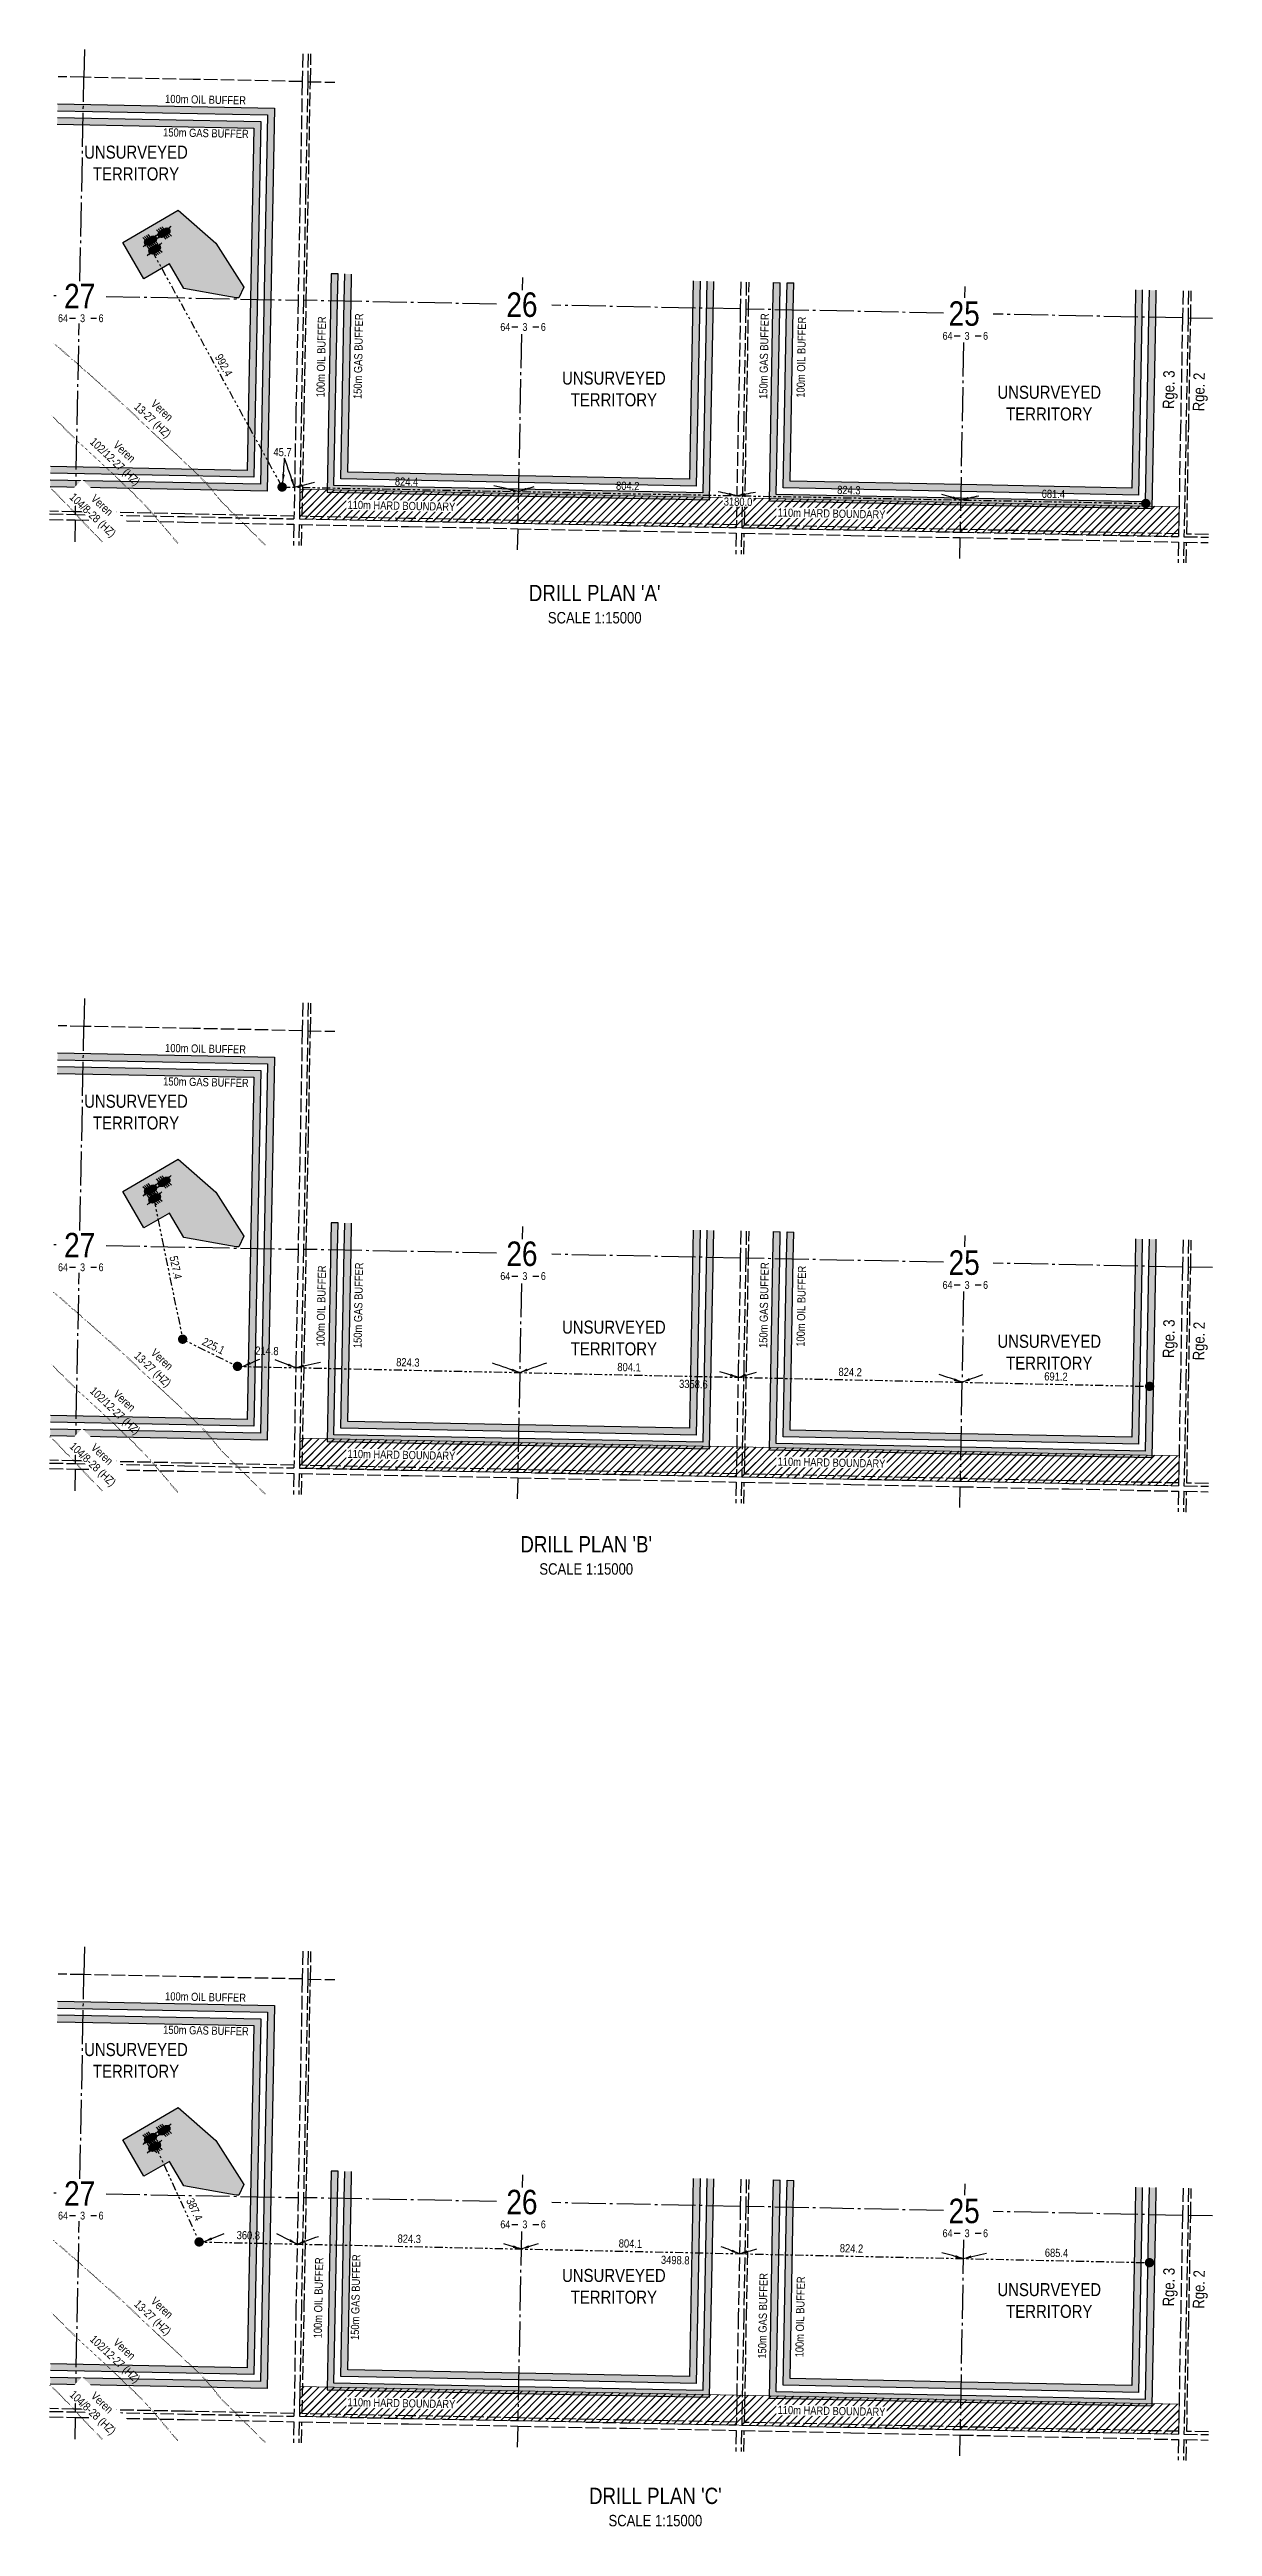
# Model space of a CAD drawing. Extents: x 398953 to 418778, y 6021401 to 6052343.
# Drawn here: x 408631 to 412910, y 6033592 to 6042703 of the extents above; entities that cross this region are included whole.
import ezdxf
from ezdxf.enums import TextEntityAlignment as Align

# ---------------------------------------------------------------- set-up
doc = ezdxf.new("R2010")
doc.units = 0
doc.header["$LTSCALE"] = 5
for name, pattern in [('foc-DOT', [1, 0.2, -0.8]), ('foc-DRILLPATH', [14.75, 6, -1.75, 1.75, -1.75, 1.75, -1.75]), ('foc-QUARTERLINE', [33, 25, -3, 2, -3]), ('foc-UNSURVEYED', [12.5, 10, -2.5])]:
    doc.linetypes.add(name, pattern=pattern)
for name, color, linetype in [('10', 1, 'Continuous'), ('9', 3, 'Continuous'), ('_.undo', 7, 'Continuous'), ('ABADATA-DRILL', 8, 'foc-DOT'), ('ABADATA-DRILL-T', 8, 'Continuous'), ('AS-DRILL', 8, 'foc-DOT'), ('AS-TARGET-GAS', 182, 'Continuous'), ('AS-TARGET-GAS-H', 181, 'Continuous'), ('AS-TARGET-OIL', 146, 'Continuous'), ('AS-TARGET-OIL-H', 131, 'Continuous'), ('D-TXT', 6, 'Continuous'), ('DETAIL-T', 7, 'Continuous'), ('L-BD', 7, 'Continuous'), ('L-MON', 1, 'Continuous'), ('L-SECLBL', 7, 'Continuous'), ('L-SECQ', 8, 'foc-QUARTERLINE'), ('L-USEC', 7, 'foc-UNSURVEYED'), ('P-BUFFER-PURPLE-T', 187, 'Continuous'), ('P-PDRILLPATH', 12, 'foc-DRILLPATH'), ('P-PROPOSED', 10, 'Continuous'), ('P-PROPOSED-H', 21, 'Continuous')]:
    doc.layers.add(name, color=color, linetype=linetype)
doc.layers.add('T-TIE-T', color=201, linetype='Continuous', lineweight=18)
doc.styles.add('80CG', font='ARIALN.TTF', dxfattribs={"height": 10})
doc.styles.add('80L', font='ARIALN.TTF', dxfattribs={"height": 10})
doc.styles.add('SIMPLEX', font='ARIALN.TTF')
doc.dimstyles.new('Compass 5 000', dxfattribs={"dimscale": 5, "dimtxt": 9, "dimasz": 2, "dimexe": 0.2, "dimexo": 0.0625, "dimgap": 0.5, "dimtad": 0, "dimtih": 1, "dimtoh": 1, "dimzin": 0, "dimdsep": 46, "dimtxsty": '80CG', "dimcen": 0.1, "dimse1": 1, "dimse2": 1, "dimclrd": 256, "dimclrt": 256, "dimaunit": 1, "dimadec": 4, "dimazin": 0, "dimtfac": 0.06, "dimtofl": 0, "dimtmove": 0, "dimatfit": 1, "dimfxl": 0.2, "dimtolj": 1, "dimtzin": 0, "dimlwd": -1, "dimarcsym": 0})

msp = doc.modelspace()

# ---------------------------------------------------------------- texts
at = {"layer": '_.undo', "style": '80L'}
msp.add_text('225.1', height=29.9869, rotation=333.6623932, dxfattribs=at).set_placement((409234.049, 6037934.575), align=Align.MIDDLE_CENTER)
at = {"layer": 'ABADATA-DRILL-T', "char_height": 30, "attachment_point": 1, "rotation": 316.7899049, "style": '80L'}
for s, width, insert in [('\\pxqc;Veren\\P13-27 (HZ)', 164.3382, (408994.969, 6041443.019)), ('\\pxqc;Veren\\P102/12-27 (HZ)', 231.23452, (408832.27, 6041313.879)), ('\\pxqc;Veren\\P13-27 (HZ)', 164.3382, (408994.969, 6037952.204)), ('\\pxqc;Veren\\P102/12-27 (HZ)', 231.23452, (408832.27, 6037823.063)), ('\\pxqc;Veren\\P13-27 (HZ)', 164.3382, (408994.969, 6034464.131)), ('\\pxqc;Veren\\P102/12-27 (HZ)', 231.23452, (408832.27, 6034334.99))]:
    msp.add_mtext_dynamic_manual_height_columns(s, width=width, gutter_width=150, heights=[0], dxfattribs=dict(at, insert=insert))
at = {"layer": 'DETAIL-T', "color": 3, "char_height": 47.95816, "attachment_point": 5, "style": '80L'}
for insert in [(408948.864, 6042284.901), (410707.214, 6041453.984), (412309.151, 6041401.813), (408948.864, 6038794.085), (410707.214, 6037963.169), (412309.151, 6037910.998), (408948.864, 6035306.012), (410707.214, 6034475.095), (412309.151, 6034422.924)]:
    msp.add_mtext_dynamic_manual_height_columns('\\pxqc;UNSURVEYED TERRITORY', width=303.92106, gutter_width=142.376, heights=[0], dxfattribs=dict(at, insert=insert))
at = {"layer": 'DETAIL-T', "color": 3, "char_height": 59.97385, "width": 1159.00318, "attachment_point": 5, "style": '80CG'}
for s, insert in [("\\pxqc;DRILL PLAN 'A'\\P{\\H0.7x;SCALE 1:15000}", (410636.697, 6040662.457)), ("\\pxqc;DRILL PLAN 'B'\\P{\\H0.7x;SCALE 1:15000}", (410605.553, 6037163.64)), ("\\pxqc;DRILL PLAN 'C'\\P{\\H0.7x;SCALE 1:15000}", (410859.911, 6033663.419))]:
    msp.add_mtext(s, dxfattribs=dict(at, insert=insert))
at = {"layer": 'L-BD', "style": '80L'}
for s, rotation, p in [('992.4', 298.8419014, (409272.032, 6041541.659)), ('527.4', 281.6321958, (409095.351, 6038222.885)), ('3358.6', 358.7459607, (410999.762, 6037793.921)), ('387.4', 294.4969955, (409164.049, 6034758.262)), ('3498.8', 358.7523159, (410933.089, 6034571.986))]:
    msp.add_text(s, height=29.9869, rotation=rotation, dxfattribs=at).set_placement(p, align=Align.MIDDLE_CENTER)
at = {"layer": 'P-BUFFER-PURPLE-T', "style": '80L'}
for s, rotation, p in [('45.7', 358.909931, (409488.154, 6041222.012)), ('824.4', 358.909931, (409944.504, 6041113.235)), ('804.2', 358.909931, (410758.277, 6041097.751)), ('824.3', 358.909931, (411572.006, 6041082.267)), ('681.4', 358.909931, (412324.394, 6041067.951)), ('214.8', 358.7459607, (409430.61, 6037916.275)), ('824.3', 358.7459607, (409949.385, 6037873.903)), ('804.1', 358.7459607, (410763.07, 6037856.091)), ('824.2', 358.7459607, (411576.712, 6037838.28)), ('691.2', 358.7459607, (412333.863, 6037821.705)), ('360.8', 358.7523159, (409362.269, 6034663.186)), ('824.3', 358.7523159, (409954.429, 6034650.289)), ('804.1', 358.7523159, (410768.068, 6034632.568)), ('824.2', 358.7523159, (411581.667, 6034614.849)), ('685.4', 358.7523159, (412335.945, 6034598.421))]:
    msp.add_text(s, height=29.9869, rotation=rotation, dxfattribs=at).set_placement(p, align=Align.MIDDLE_CENTER)

# ---------------------------------------------------------------- blocks, each defined once
blk = doc.blocks.new('L-SECLBL')
at = {"layer": '9', "color": 7}
for p, q in [((-5.1, -27.8), (-12.3, -27.8)), ((20.7, -27.8), (13.5, -27.8))]:
    blk.add_line(p, q, dxfattribs=at)
at = {"layer": '10', "color": 2, "style": 'SIMPLEX'}
blk.add_attdef('SEC', text='', height=30, dxfattribs=at).set_placement((0, 0), align=Align.MIDDLE)
at = {"layer": '10', "color": 5, "style": '80L'}
blk.add_attdef('TWP', text='', height=9.5, dxfattribs=at).set_placement((-14.4, -27.4), align=Align.MIDDLE_RIGHT)
blk.add_attdef('RGE', text='', height=9.5, dxfattribs=at).set_placement((3.6, -27.4), align=Align.MIDDLE_CENTER)
blk.add_attdef('MER', text='', height=9.5, dxfattribs=at).set_placement((23.2, -27.4), align=Align.MIDDLE_LEFT)
blk = doc.blocks.new('plbh')
at = {"layer": 'L-MON'}
h = blk.add_hatch(color=255, dxfattribs=at)
h.dxf.hatch_style = 1
edge = h.paths.add_edge_path()
edge.add_arc((0, 0), 1.16, 0, 360)
h = blk.add_hatch(color=256, dxfattribs=at)
h.dxf.hatch_style = 1
h.paths.add_polyline_path([(-0.96, 0, 1), (0.96, 0, 1)])
h.paths.add_polyline_path([(0.91, 0, -1), (-0.91, 0, -1)], flags=16)
h.paths.add_polyline_path([(0.45, 0, -1), (-0.45, 0, -1)], flags=0)
h = blk.add_hatch(color=256, dxfattribs=at)
h.dxf.hatch_style = 1
h.paths.add_polyline_path([(-0.45, 0, 1), (0.45, 0, 1)])
h.paths.add_polyline_path([(0.4, 0, -1), (-0.4, 0, -1)], flags=16)
at = {"layer": 'L-MON', "color": 240}
for radius in [0.96, 0.91, 0.45, 0.4]:
    blk.add_circle((0, 0), radius, dxfattribs=at)
blk = doc.blocks.new('WC')
at = {"layer": 'L-MON'}
h = blk.add_hatch(color=255, dxfattribs=at)
h.dxf.hatch_style = 1
edge = h.paths.add_edge_path()
edge.add_arc((0, 0), 0.9, 0, 360)
at = {"layer": 'L-MON', "color": 240, "flags": 128}
for points in [[(-0.62, 0.5), (-1.23, 1.12)], [(0.52, 0.61), (1.13, 1.21)], [(-1.18, -1.18), (-0.56, -0.57)], [(1.16, -1.18), (0.56, -0.57)]]:
    blk.add_lwpolyline(points, dxfattribs=at)
at = {"layer": 'L-MON', "color": 240}
for radius in [0.8, 0.373]:
    blk.add_circle((0, 0), radius, dxfattribs=at)

# ---------------------------------------------------------------- hatches: boundary and pattern name
at = {"layer": 'AS-TARGET-GAS-H'}
h = msp.add_hatch(color=256, dxfattribs=at)
h.dxf.hatch_style = 1
h.paths.add_polyline_path([(408659.553, 6042452.618), (408659.063, 6042427.634), (409382.399, 6042413.27), (409358.27, 6041154.879), (408634.558, 6041169.217), (408634.063, 6041144.233), (409382.775, 6041129.4), (409407.863, 6042437.758)])
h = msp.add_hatch(color=256, dxfattribs=at)
h.dxf.hatch_style = 1
h.paths.add_polyline_path([(409717.158, 6041877.129), (409742.142, 6041876.628), (409740.228, 6041776.847), (409728.162, 6041147.551), (410357.137, 6041135.089), (410985.771, 6041122.649), (410999.49, 6041851.386), (411024.474, 6041850.884), (411010.285, 6041097.17), (410356.643, 6041110.104), (409702.699, 6041123.061), (409715.244, 6041777.326)], flags=17)
h = msp.add_hatch(color=256, dxfattribs=at)
h.dxf.hatch_style = 1
h.paths.add_polyline_path([(411344.395, 6041844.462), (411369.379, 6041843.96), (411367.509, 6041744.645), (411355.661, 6041115.198), (411984.757, 6041102.324), (412613.145, 6041089.46), (412624.764, 6041718.527), (412626.615, 6041818.721), (412651.599, 6041818.219), (412649.748, 6041718.066), (412637.667, 6041063.964), (411984.246, 6041077.34), (411330.207, 6041090.725), (411342.525, 6041745.116)], flags=17)
h = msp.add_hatch(color=256, dxfattribs=at)
h.dxf.hatch_style = 1
h.paths.add_polyline_path([(408659.553, 6038961.803), (408659.063, 6038936.818), (409382.399, 6038922.455), (409358.27, 6037664.064), (408634.558, 6037678.401), (408634.063, 6037653.417), (409382.775, 6037638.584), (409407.863, 6038946.943)])
h = msp.add_hatch(color=256, dxfattribs=at)
h.dxf.hatch_style = 1
h.paths.add_polyline_path([(409717.158, 6038386.314), (409742.142, 6038385.812), (409740.228, 6038286.032), (409728.162, 6037656.735), (410357.137, 6037644.273), (410985.771, 6037631.834), (410999.49, 6038360.571), (411024.474, 6038360.069), (411010.285, 6037606.355), (410356.643, 6037619.289), (409702.699, 6037632.246), (409715.244, 6038286.511)], flags=17)
h = msp.add_hatch(color=256, dxfattribs=at)
h.dxf.hatch_style = 1
h.paths.add_polyline_path([(411344.395, 6038353.647), (411369.379, 6038353.145), (411367.509, 6038253.83), (411355.661, 6037624.383), (411984.757, 6037611.509), (412613.145, 6037598.645), (412624.764, 6038227.712), (412626.615, 6038327.905), (412651.599, 6038327.404), (412649.748, 6038227.25), (412637.667, 6037573.148), (411984.246, 6037586.525), (411330.207, 6037599.909), (411342.525, 6038254.3)], flags=17)
h = msp.add_hatch(color=256, dxfattribs=at)
h.dxf.hatch_style = 1
h.paths.add_polyline_path([(408659.553, 6035473.729), (408659.063, 6035448.745), (409382.399, 6035434.381), (409358.27, 6034175.991), (408634.558, 6034190.328), (408634.063, 6034165.344), (409382.775, 6034150.511), (409407.863, 6035458.87)])
h = msp.add_hatch(color=256, dxfattribs=at)
h.dxf.hatch_style = 1
h.paths.add_polyline_path([(409717.158, 6034898.241), (409742.142, 6034897.739), (409740.228, 6034797.959), (409728.162, 6034168.662), (410357.137, 6034156.2), (410985.771, 6034143.761), (410999.49, 6034872.497), (411024.474, 6034871.996), (411010.285, 6034118.282), (410356.643, 6034131.216), (409702.699, 6034144.172), (409715.244, 6034798.438)], flags=17)
h = msp.add_hatch(color=256, dxfattribs=at)
h.dxf.hatch_style = 1
h.paths.add_polyline_path([(411344.395, 6034865.573), (411369.379, 6034865.072), (411367.509, 6034765.757), (411355.661, 6034136.309), (411984.757, 6034123.435), (412613.145, 6034110.571), (412624.764, 6034739.639), (412626.615, 6034839.832), (412651.599, 6034839.331), (412649.748, 6034739.177), (412637.667, 6034085.075), (411984.246, 6034098.452), (411330.207, 6034111.836), (411342.525, 6034766.227)], flags=17)
at = {"layer": 'AS-TARGET-OIL-H'}
h = msp.add_hatch(color=256, dxfattribs=at)
h.dxf.hatch_style = 1
h.paths.add_polyline_path([(408660.533, 6042502.587), (408660.043, 6042477.602), (409433.326, 6042462.247), (409407.28, 6041103.92), (408633.568, 6041119.248), (408633.073, 6041094.264), (409431.786, 6041078.441), (409458.789, 6042486.735)])
h = msp.add_hatch(color=256, dxfattribs=at)
h.dxf.hatch_style = 1
h.paths.add_polyline_path([(409692.174, 6041877.631), (409667.189, 6041878.11), (409651.772, 6041074.083), (411059.313, 6041046.213), (411074.439, 6041849.756), (411049.458, 6041850.383), (411034.799, 6041071.691), (410356.149, 6041085.12), (409677.235, 6041098.572), (409690.259, 6041777.805)])
h = msp.add_hatch(color=256, dxfattribs=at)
h.dxf.hatch_style = 1
h.paths.add_polyline_path([(411294.427, 6041845.465), (411319.411, 6041844.963), (411317.54, 6041745.586), (411304.752, 6041066.251), (411983.735, 6041052.356), (412662.19, 6041038.467), (412674.733, 6041717.604), (412676.583, 6041817.718), (412701.567, 6041817.216), (412699.718, 6041717.142), (412686.712, 6041012.971), (411983.223, 6041027.372), (411279.298, 6041041.778), (411292.555, 6041746.056)])
h = msp.add_hatch(color=256, dxfattribs=at)
h.dxf.hatch_style = 1
h.paths.add_polyline_path([(408660.533, 6039011.771), (408660.043, 6038986.787), (409433.326, 6038971.431), (409407.28, 6037613.105), (408633.568, 6037628.433), (408633.073, 6037603.449), (409431.786, 6037587.625), (409458.789, 6038995.92)])
h = msp.add_hatch(color=256, dxfattribs=at)
h.dxf.hatch_style = 1
h.paths.add_polyline_path([(409692.174, 6038386.816), (409667.189, 6038387.295), (409651.772, 6037583.268), (411059.313, 6037555.398), (411074.439, 6038358.941), (411049.458, 6038359.568), (411034.799, 6037580.876), (410356.149, 6037594.305), (409677.235, 6037607.756), (409690.259, 6038286.99)])
h = msp.add_hatch(color=256, dxfattribs=at)
h.dxf.hatch_style = 1
h.paths.add_polyline_path([(411294.427, 6038354.65), (411319.411, 6038354.148), (411317.54, 6038254.77), (411304.752, 6037575.436), (411983.735, 6037561.541), (412662.19, 6037547.652), (412674.733, 6038226.789), (412676.583, 6038326.902), (412701.567, 6038326.401), (412699.718, 6038226.327), (412686.712, 6037522.156), (411983.223, 6037536.557), (411279.298, 6037550.962), (411292.555, 6038255.241)])
h = msp.add_hatch(color=256, dxfattribs=at)
h.dxf.hatch_style = 1
h.paths.add_polyline_path([(408660.533, 6035523.698), (408660.043, 6035498.714), (409433.326, 6035483.358), (409407.28, 6034125.032), (408633.568, 6034140.36), (408633.073, 6034115.376), (409431.786, 6034099.552), (409458.789, 6035507.847)])
h = msp.add_hatch(color=256, dxfattribs=at)
h.dxf.hatch_style = 1
h.paths.add_polyline_path([(409692.174, 6034898.742), (409667.189, 6034899.221), (409651.772, 6034095.195), (411059.313, 6034067.325), (411074.439, 6034870.868), (411049.458, 6034871.494), (411034.799, 6034092.803), (410356.149, 6034106.232), (409677.235, 6034119.683), (409690.259, 6034798.917)])
h = msp.add_hatch(color=256, dxfattribs=at)
h.dxf.hatch_style = 1
h.paths.add_polyline_path([(411294.427, 6034866.576), (411319.411, 6034866.075), (411317.54, 6034766.697), (411304.752, 6034087.363), (411983.735, 6034073.468), (412662.19, 6034059.579), (412674.733, 6034738.715), (412676.583, 6034838.829), (412701.567, 6034838.328), (412699.718, 6034738.254), (412686.712, 6034034.082), (411983.223, 6034048.484), (411279.298, 6034062.889), (411292.555, 6034767.168)])
at = {"layer": 'P-PROPOSED-H'}
h = msp.add_hatch(color=256, dxfattribs=at)
h.dxf.hatch_style = 1
h.paths.add_polyline_path([(409071.707, 6041913.848), (408978.19, 6041859.363), (408900.196, 6041993.232), (409103.591, 6042111.733), (409243.215, 6041990.734), (409346.272, 6041829.182), (409326.699, 6041789.378), (409317.598, 6041789.556), (409275.579, 6041797.329), (409124.364, 6041823.467)])
h = msp.add_hatch(color=256, dxfattribs=at)
h.dxf.hatch_style = 1
h.paths.add_polyline_path([(409071.707, 6038423.032), (408978.19, 6038368.548), (408900.196, 6038502.417), (409103.591, 6038620.918), (409243.215, 6038499.919), (409346.272, 6038338.366), (409326.699, 6038298.563), (409317.598, 6038298.741), (409275.579, 6038306.513), (409124.364, 6038332.652)])
h = msp.add_hatch(color=256, dxfattribs=at)
h.dxf.hatch_style = 1
h.paths.add_polyline_path([(409071.707, 6034934.959), (408978.19, 6034880.475), (408900.196, 6035014.344), (409103.591, 6035132.845), (409243.215, 6035011.846), (409346.272, 6034850.293), (409326.699, 6034810.49), (409317.598, 6034810.668), (409275.579, 6034818.44), (409124.364, 6034844.579)])
at = {"layer": 'T-TIE-T', "linetype": 'Continuous'}
h = msp.add_hatch(dxfattribs=at)
h.set_pattern_fill('JIS_LC_20', color=256, scale=0.999128)
h.set_pattern_definition([(45, (-31738.768, -9641.837), (-14.12980948, 14.12980948), []), (45, (-31738.368, -9641.837), (-14.12980948, 14.12980948), [])])
h.paths.add_polyline_path([(412784.802, 6040910.986), (409549.919, 6040976.124), (409552.133, 6041086.054), (411159.544, 6041054.226), (412787.016, 6041020.915)])
h = msp.add_hatch(dxfattribs=at)
h.set_pattern_fill('JIS_LC_20', color=256, scale=0.999128)
h.set_pattern_definition([(45, (-31738.768, -13132.653), (-14.12980948, 14.12980948), []), (45, (-31738.368, -13132.653), (-14.12980948, 14.12980948), [])])
h.paths.add_polyline_path([(412784.802, 6037420.17), (409549.919, 6037485.309), (409552.133, 6037595.238), (411159.544, 6037563.411), (412787.016, 6037530.1)])
h = msp.add_hatch(dxfattribs=at)
h.set_pattern_fill('JIS_LC_20', color=256, scale=0.999128)
h.set_pattern_definition([(45, (-31738.768, -16620.726), (-14.12980948, 14.12980948), []), (45, (-31738.368, -16620.726), (-14.12980948, 14.12980948), [])])
h.paths.add_polyline_path([(412784.802, 6033932.097), (409549.919, 6033997.235), (409552.133, 6034107.165), (411159.544, 6034075.338), (412787.016, 6034042.027)])

# ---------------------------------------------------------------- linework, layer by layer
at = {"layer": 'ABADATA-DRILL', "flags": 128}
for points in [[(409102.751, 6040886.984), (409098.72, 6040891.707), (409086.062, 6040906.523), (409073.589, 6040921.085), (409061.039, 6040935.779), (409048.6, 6040950.52), (409036.219, 6040965.2), (409023.677, 6040979.814), (409011.085, 6040994.418), (408998.359, 6041008.795), (408985.227, 6041022.87), (408971.91, 6041036.738), (408958.502, 6041050.498), (408944.919, 6041064.031), (408931.035, 6041077.49), (408917.228, 6041090.818), (408903.464, 6041104.254), (408889.737, 6041117.58), (408875.901, 6041130.948), (408861.962, 6041144.158), (408847.911, 6041157.25), (408833.89, 6041170.372), (408819.837, 6041183.394), (408805.695, 6041196.428), (408791.484, 6041209.563), (408777.36, 6041222.526), (408763.156, 6041235.441), (408748.942, 6041248.416), (408734.841, 6041261.51), (408720.864, 6041274.82), (408706.941, 6041288.38), (408693.258, 6041301.875), (408679.647, 6041315.509), (408666.295, 6041329.078), (408652.827, 6041342.839), (408639.408, 6041356.569), (408638.148, 6041357.832)], [(408824.466, 6040892.44), (408813.591, 6040903.834), (408800.193, 6040917.623), (408786.725, 6040931.424), (408773.339, 6040945.304), (408759.359, 6040960.025), (408746.207, 6040974.12), (408733.114, 6040988.124), (408719.942, 6041002.219), (408706.726, 6041016.135), (408693.35, 6041030.004), (408680.063, 6041043.832), (408666.858, 6041057.788), (408653.248, 6041071.452), (408639.186, 6041084.494), (408632.948, 6041090.22)], [(409102.751, 6037396.168), (409098.72, 6037400.892), (409086.062, 6037415.708), (409073.589, 6037430.27), (409061.039, 6037444.963), (409048.6, 6037459.705), (409036.219, 6037474.385), (409023.677, 6037488.998), (409011.085, 6037503.603), (408998.359, 6037517.98), (408985.227, 6037532.054), (408971.91, 6037545.923), (408958.502, 6037559.683), (408944.919, 6037573.216), (408931.035, 6037586.675), (408917.228, 6037600.002), (408903.464, 6037613.439), (408889.737, 6037626.765), (408875.901, 6037640.133), (408861.962, 6037653.343), (408847.911, 6037666.435), (408833.89, 6037679.556), (408819.837, 6037692.578), (408805.695, 6037705.612), (408791.484, 6037718.747), (408777.36, 6037731.711), (408763.156, 6037744.626), (408748.942, 6037757.601), (408734.841, 6037770.694), (408720.864, 6037784.005), (408706.941, 6037797.565), (408693.258, 6037811.06), (408679.647, 6037824.694), (408666.295, 6037838.262), (408652.827, 6037852.023), (408639.408, 6037865.753), (408638.148, 6037867.017)], [(408824.466, 6037401.625), (408813.591, 6037413.018), (408800.193, 6037426.808), (408786.725, 6037440.609), (408773.339, 6037454.488), (408759.359, 6037469.209), (408746.207, 6037483.304), (408733.114, 6037497.308), (408719.942, 6037511.404), (408706.726, 6037525.32), (408693.35, 6037539.189), (408680.063, 6037553.017), (408666.858, 6037566.973), (408653.248, 6037580.636), (408639.186, 6037593.679), (408632.948, 6037599.405)], [(409102.751, 6033908.095), (409098.72, 6033912.819), (409086.062, 6033927.634), (409073.589, 6033942.197), (409061.039, 6033956.89), (409048.6, 6033971.632), (409036.219, 6033986.312), (409023.677, 6034000.925), (409011.085, 6034015.53), (408998.359, 6034029.907), (408985.227, 6034043.981), (408971.91, 6034057.849), (408958.502, 6034071.609), (408944.919, 6034085.143), (408931.035, 6034098.601), (408917.228, 6034111.929), (408903.464, 6034125.366), (408889.737, 6034138.691), (408875.901, 6034152.06), (408861.962, 6034165.269), (408847.911, 6034178.362), (408833.89, 6034191.483), (408819.837, 6034204.505), (408805.695, 6034217.539), (408791.484, 6034230.674), (408777.36, 6034243.638), (408763.156, 6034256.553), (408748.942, 6034269.528), (408734.841, 6034282.621), (408720.864, 6034295.932), (408706.941, 6034309.492), (408693.258, 6034322.987), (408679.647, 6034336.62), (408666.295, 6034350.189), (408652.827, 6034363.95), (408639.408, 6034377.68), (408638.148, 6034378.943)], [(408824.466, 6033913.552), (408813.591, 6033924.945), (408800.193, 6033938.735), (408786.725, 6033952.536), (408773.339, 6033966.415), (408759.359, 6033981.136), (408746.207, 6033995.231), (408733.114, 6034009.235), (408719.942, 6034023.33), (408706.726, 6034037.247), (408693.35, 6034051.116), (408680.063, 6034064.943), (408666.858, 6034078.899), (408653.248, 6034092.563), (408639.186, 6034105.606), (408632.948, 6034111.332)]]:
    msp.add_lwpolyline(points, dxfattribs=at)
at = {"layer": 'AS-DRILL', "flags": 128}
for points in [[(409423.797, 6040880.689), (409411.056, 6040893.232), (409397.549, 6040906.514), (409394.369, 6040909.676), (409384.058, 6040920.126), (409375.896, 6040928.454), (409370.529, 6040933.858), (409356.925, 6040947.321), (409343.181, 6040960.808), (409329.545, 6040974.192), (409315.851, 6040987.637), (409302.108, 6041001.143), (409288.343, 6041014.55), (409274.561, 6041028.157), (409261.254, 6041042.005), (409248.866, 6041056.816), (409237.4, 6041072.209), (409225.254, 6041087.134), (409212.499, 6041101.572), (409199.326, 6041115.607), (409185.734, 6041129.211), (409172.103, 6041142.805), (409158.236, 6041156.103), (409144.134, 6041169.196), (409130.227, 6041182.476), (409116.502, 6041195.932), (409102.644, 6041209.18), (409088.502, 6041222.244), (409074.302, 6041235.369), (409060.901, 6041247.949), (409046.84, 6041261.101), (409032.777, 6041274.073), (409018.685, 6041287.126), (409004.577, 6041300.379), (408990.629, 6041313.68), (408976.57, 6041326.882), (408962.456, 6041339.835), (408948.381, 6041353.228), (408934.505, 6041366.617), (408920.498, 6041379.908), (408906.45, 6041393.18), (408892.235, 6041406.075), (408877.787, 6041418.845), (408863.509, 6041431.591), (408849.171, 6041444.319), (408834.712, 6041457.019), (408820.363, 6041469.726), (408805.987, 6041482.585), (408791.542, 6041495.454), (408777.134, 6041508.243), (408762.637, 6041520.994), (408748.047, 6041533.666), (408733.516, 6041546.278), (408719.106, 6041558.876), (408704.676, 6041571.536), (408690.118, 6041584.267), (408675.617, 6041596.878), (408661.067, 6041609.54), (408646.648, 6041622.229), (408643.341, 6041625.152)], [(409102.751, 6040886.984), (409098.72, 6040891.707), (409086.062, 6040906.523), (409073.589, 6040921.085), (409061.039, 6040935.779), (409048.6, 6040950.52), (409036.219, 6040965.2), (409023.677, 6040979.814), (409011.085, 6040994.418), (408998.359, 6041008.795), (408985.227, 6041022.87), (408971.91, 6041036.738), (408958.502, 6041050.498), (408944.919, 6041064.031), (408931.035, 6041077.49), (408917.228, 6041090.818), (408903.464, 6041104.254), (408889.737, 6041117.58), (408875.901, 6041130.948), (408861.962, 6041144.158), (408847.911, 6041157.25), (408833.89, 6041170.372), (408819.837, 6041183.394), (408805.695, 6041196.428), (408791.484, 6041209.563), (408777.36, 6041222.526), (408763.156, 6041235.441), (408748.942, 6041248.416), (408734.841, 6041261.51), (408720.864, 6041274.82), (408706.941, 6041288.38), (408693.258, 6041301.875), (408679.647, 6041315.509), (408666.295, 6041329.078), (408652.827, 6041342.839), (408639.408, 6041356.569), (408638.148, 6041357.832)], [(408824.466, 6040892.44), (408813.591, 6040903.834), (408800.193, 6040917.623), (408786.725, 6040931.424), (408773.339, 6040945.304), (408759.359, 6040960.025), (408746.207, 6040974.12), (408733.114, 6040988.124), (408719.942, 6041002.219), (408706.726, 6041016.135), (408693.35, 6041030.004), (408680.063, 6041043.832), (408666.858, 6041057.788), (408653.248, 6041071.452), (408639.186, 6041084.494), (408632.948, 6041090.22)], [(409423.797, 6037389.873), (409411.056, 6037402.417), (409397.549, 6037415.699), (409394.369, 6037418.86), (409384.058, 6037429.31), (409375.896, 6037437.638), (409370.529, 6037443.042), (409356.925, 6037456.506), (409343.181, 6037469.992), (409329.545, 6037483.376), (409315.851, 6037496.822), (409302.108, 6037510.328), (409288.343, 6037523.735), (409274.561, 6037537.342), (409261.254, 6037551.19), (409248.866, 6037566), (409237.4, 6037581.393), (409225.254, 6037596.319), (409212.499, 6037610.756), (409199.326, 6037624.792), (409185.734, 6037638.395), (409172.103, 6037651.99), (409158.236, 6037665.288), (409144.134, 6037678.381), (409130.227, 6037691.661), (409116.502, 6037705.116), (409102.644, 6037718.365), (409088.502, 6037731.429), (409074.302, 6037744.554), (409060.901, 6037757.133), (409046.84, 6037770.286), (409032.777, 6037783.258), (409018.685, 6037796.311), (409004.577, 6037809.564), (408990.629, 6037822.864), (408976.57, 6037836.067), (408962.456, 6037849.02), (408948.381, 6037862.413), (408934.505, 6037875.801), (408920.498, 6037889.093), (408906.45, 6037902.365), (408892.235, 6037915.26), (408877.787, 6037928.029), (408863.509, 6037940.776), (408849.171, 6037953.503), (408834.712, 6037966.203), (408820.363, 6037978.911), (408805.987, 6037991.769), (408791.542, 6038004.639), (408777.134, 6038017.428), (408762.637, 6038030.179), (408748.047, 6038042.851), (408733.516, 6038055.462), (408719.106, 6038068.061), (408704.676, 6038080.72), (408690.118, 6038093.452), (408675.617, 6038106.063), (408661.067, 6038118.724), (408646.648, 6038131.413), (408643.341, 6038134.336)], [(409102.751, 6037396.168), (409098.72, 6037400.892), (409086.062, 6037415.708), (409073.589, 6037430.27), (409061.039, 6037444.963), (409048.6, 6037459.705), (409036.219, 6037474.385), (409023.677, 6037488.998), (409011.085, 6037503.603), (408998.359, 6037517.98), (408985.227, 6037532.054), (408971.91, 6037545.923), (408958.502, 6037559.683), (408944.919, 6037573.216), (408931.035, 6037586.675), (408917.228, 6037600.002), (408903.464, 6037613.439), (408889.737, 6037626.765), (408875.901, 6037640.133), (408861.962, 6037653.343), (408847.911, 6037666.435), (408833.89, 6037679.556), (408819.837, 6037692.578), (408805.695, 6037705.612), (408791.484, 6037718.747), (408777.36, 6037731.711), (408763.156, 6037744.626), (408748.942, 6037757.601), (408734.841, 6037770.694), (408720.864, 6037784.005), (408706.941, 6037797.565), (408693.258, 6037811.06), (408679.647, 6037824.694), (408666.295, 6037838.262), (408652.827, 6037852.023), (408639.408, 6037865.753), (408638.148, 6037867.017)], [(408824.466, 6037401.625), (408813.591, 6037413.018), (408800.193, 6037426.808), (408786.725, 6037440.609), (408773.339, 6037454.488), (408759.359, 6037469.209), (408746.207, 6037483.304), (408733.114, 6037497.308), (408719.942, 6037511.404), (408706.726, 6037525.32), (408693.35, 6037539.189), (408680.063, 6037553.017), (408666.858, 6037566.973), (408653.248, 6037580.636), (408639.186, 6037593.679), (408632.948, 6037599.405)], [(409423.797, 6033901.8), (409411.056, 6033914.344), (409397.549, 6033927.625), (409394.369, 6033930.787), (409384.058, 6033941.237), (409375.896, 6033949.565), (409370.529, 6033954.969), (409356.925, 6033968.433), (409343.181, 6033981.919), (409329.545, 6033995.303), (409315.851, 6034008.749), (409302.108, 6034022.255), (409288.343, 6034035.661), (409274.561, 6034049.269), (409261.254, 6034063.117), (409248.866, 6034077.927), (409237.4, 6034093.32), (409225.254, 6034108.246), (409212.499, 6034122.683), (409199.326, 6034136.719), (409185.734, 6034150.322), (409172.103, 6034163.916), (409158.236, 6034177.215), (409144.134, 6034190.308), (409130.227, 6034203.587), (409116.502, 6034217.043), (409102.644, 6034230.292), (409088.502, 6034243.356), (409074.302, 6034256.481), (409060.901, 6034269.06), (409046.84, 6034282.212), (409032.777, 6034295.185), (409018.685, 6034308.238), (409004.577, 6034321.491), (408990.629, 6034334.791), (408976.57, 6034347.993), (408962.456, 6034360.947), (408948.381, 6034374.339), (408934.505, 6034387.728), (408920.498, 6034401.019), (408906.45, 6034414.291), (408892.235, 6034427.187), (408877.787, 6034439.956), (408863.509, 6034452.703), (408849.171, 6034465.43), (408834.712, 6034478.13), (408820.363, 6034490.838), (408805.987, 6034503.696), (408791.542, 6034516.566), (408777.134, 6034529.355), (408762.637, 6034542.105), (408748.047, 6034554.778), (408733.516, 6034567.389), (408719.106, 6034579.988), (408704.676, 6034592.647), (408690.118, 6034605.379), (408675.617, 6034617.99), (408661.067, 6034630.651), (408646.648, 6034643.34), (408643.341, 6034646.263)], [(409102.751, 6033908.095), (409098.72, 6033912.819), (409086.062, 6033927.634), (409073.589, 6033942.197), (409061.039, 6033956.89), (409048.6, 6033971.632), (409036.219, 6033986.312), (409023.677, 6034000.925), (409011.085, 6034015.53), (408998.359, 6034029.907), (408985.227, 6034043.981), (408971.91, 6034057.849), (408958.502, 6034071.609), (408944.919, 6034085.143), (408931.035, 6034098.601), (408917.228, 6034111.929), (408903.464, 6034125.366), (408889.737, 6034138.691), (408875.901, 6034152.06), (408861.962, 6034165.269), (408847.911, 6034178.362), (408833.89, 6034191.483), (408819.837, 6034204.505), (408805.695, 6034217.539), (408791.484, 6034230.674), (408777.36, 6034243.638), (408763.156, 6034256.553), (408748.942, 6034269.528), (408734.841, 6034282.621), (408720.864, 6034295.932), (408706.941, 6034309.492), (408693.258, 6034322.987), (408679.647, 6034336.62), (408666.295, 6034350.189), (408652.827, 6034363.95), (408639.408, 6034377.68), (408638.148, 6034378.943)], [(408824.466, 6033913.552), (408813.591, 6033924.945), (408800.193, 6033938.735), (408786.725, 6033952.536), (408773.339, 6033966.415), (408759.359, 6033981.136), (408746.207, 6033995.231), (408733.114, 6034009.235), (408719.942, 6034023.33), (408706.726, 6034037.247), (408693.35, 6034051.116), (408680.063, 6034064.943), (408666.858, 6034078.899), (408653.248, 6034092.563), (408639.186, 6034105.606), (408632.948, 6034111.332)]]:
    msp.add_lwpolyline(points, dxfattribs=at)
at = {"layer": 'AS-TARGET-GAS-H', "flags": 128}
for points in [[(408659.553, 6042452.618), (409407.863, 6042437.758), (409382.775, 6041129.4), (408634.063, 6041144.233)], [(408659.063, 6042427.634), (409382.399, 6042413.27), (409358.27, 6041154.879), (408634.558, 6041169.217)], [(411024.474, 6041850.884), (411010.285, 6041097.17), (410356.643, 6041110.104), (409702.699, 6041123.061), (409715.244, 6041777.326), (409717.158, 6041877.129)], [(410999.49, 6041851.386), (410985.771, 6041122.649), (410357.137, 6041135.089), (409728.162, 6041147.551), (409740.228, 6041776.847), (409742.142, 6041876.628)], [(412651.599, 6041818.219), (412649.748, 6041718.066), (412637.667, 6041063.964), (411984.246, 6041077.34), (411330.207, 6041090.725), (411342.525, 6041745.116), (411344.395, 6041844.462)], [(411344.395, 6041844.462), (411369.379, 6041843.96)], [(412626.615, 6041818.721), (412624.764, 6041718.527), (412613.145, 6041089.46), (411984.757, 6041102.324), (411355.661, 6041115.198), (411367.509, 6041744.645), (411369.379, 6041843.96)], [(408659.553, 6038961.803), (409407.863, 6038946.943), (409382.775, 6037638.584), (408634.063, 6037653.417)], [(408659.063, 6038936.818), (409382.399, 6038922.455), (409358.27, 6037664.064), (408634.558, 6037678.401)], [(411024.474, 6038360.069), (411010.285, 6037606.355), (410356.643, 6037619.289), (409702.699, 6037632.246), (409715.244, 6038286.511), (409717.158, 6038386.314)], [(410999.49, 6038360.571), (410985.771, 6037631.834), (410357.137, 6037644.273), (409728.162, 6037656.735), (409740.228, 6038286.032), (409742.142, 6038385.812)], [(412651.599, 6038327.404), (412649.748, 6038227.25), (412637.667, 6037573.148), (411984.246, 6037586.525), (411330.207, 6037599.909), (411342.525, 6038254.3), (411344.395, 6038353.647)], [(411344.395, 6038353.647), (411369.379, 6038353.145)], [(412626.615, 6038327.905), (412624.764, 6038227.712), (412613.145, 6037598.645), (411984.757, 6037611.509), (411355.661, 6037624.383), (411367.509, 6038253.83), (411369.379, 6038353.145)], [(408659.553, 6035473.729), (409407.863, 6035458.87), (409382.775, 6034150.511), (408634.063, 6034165.344)], [(408659.063, 6035448.745), (409382.399, 6035434.381), (409358.27, 6034175.991), (408634.558, 6034190.328)], [(411024.474, 6034871.996), (411010.285, 6034118.282), (410356.643, 6034131.216), (409702.699, 6034144.172), (409715.244, 6034798.438), (409717.158, 6034898.241)], [(410999.49, 6034872.497), (410985.771, 6034143.761), (410357.137, 6034156.2), (409728.162, 6034168.662), (409740.228, 6034797.959), (409742.142, 6034897.739)], [(412651.599, 6034839.331), (412649.748, 6034739.177), (412637.667, 6034085.075), (411984.246, 6034098.452), (411330.207, 6034111.836), (411342.525, 6034766.227), (411344.395, 6034865.573)], [(411344.395, 6034865.573), (411369.379, 6034865.072)], [(412626.615, 6034839.832), (412624.764, 6034739.639), (412613.145, 6034110.571), (411984.757, 6034123.435), (411355.661, 6034136.309), (411367.509, 6034765.757), (411369.379, 6034865.072)]]:
    msp.add_lwpolyline(points, dxfattribs=at)
at = {"layer": 'AS-TARGET-OIL-H', "flags": 128}
for points in [[(408660.533, 6042502.587), (409458.789, 6042486.735), (409431.786, 6041078.441), (408633.073, 6041094.264)], [(408660.043, 6042477.602), (409433.326, 6042462.247), (409407.28, 6041103.92), (408633.568, 6041119.248)], [(409667.189, 6041878.11), (409651.772, 6041074.083), (411059.313, 6041046.213), (411074.439, 6041849.756)], [(409692.174, 6041877.631), (409667.189, 6041878.11)], [(411049.458, 6041850.383), (411034.799, 6041071.691), (410356.149, 6041085.12), (409677.235, 6041098.572), (409690.259, 6041777.805), (409692.174, 6041877.631)], [(412701.567, 6041817.216), (412699.718, 6041717.142), (412686.712, 6041012.971), (411983.223, 6041027.372), (411279.298, 6041041.778), (411292.555, 6041746.056), (411294.427, 6041845.465)], [(411294.427, 6041845.465), (411319.411, 6041844.963)], [(412676.583, 6041817.718), (412674.733, 6041717.604), (412662.19, 6041038.467), (411983.735, 6041052.356), (411304.752, 6041066.251), (411317.54, 6041745.586), (411319.411, 6041844.963)], [(408660.533, 6039011.771), (409458.789, 6038995.92), (409431.786, 6037587.625), (408633.073, 6037603.449)], [(408660.043, 6038986.787), (409433.326, 6038971.431), (409407.28, 6037613.105), (408633.568, 6037628.433)], [(409667.189, 6038387.295), (409651.772, 6037583.268), (411059.313, 6037555.398), (411074.439, 6038358.941)], [(409692.174, 6038386.816), (409667.189, 6038387.295)], [(411049.458, 6038359.568), (411034.799, 6037580.876), (410356.149, 6037594.305), (409677.235, 6037607.756), (409690.259, 6038286.99), (409692.174, 6038386.816)], [(412701.567, 6038326.401), (412699.718, 6038226.327), (412686.712, 6037522.156), (411983.223, 6037536.557), (411279.298, 6037550.962), (411292.555, 6038255.241), (411294.427, 6038354.65)], [(411294.427, 6038354.65), (411319.411, 6038354.148)], [(412676.583, 6038326.902), (412674.733, 6038226.789), (412662.19, 6037547.652), (411983.735, 6037561.541), (411304.752, 6037575.436), (411317.54, 6038254.77), (411319.411, 6038354.148)], [(408660.533, 6035523.698), (409458.789, 6035507.847), (409431.786, 6034099.552), (408633.073, 6034115.376)], [(408660.043, 6035498.714), (409433.326, 6035483.358), (409407.28, 6034125.032), (408633.568, 6034140.36)], [(409667.189, 6034899.221), (409651.772, 6034095.195), (411059.313, 6034067.325), (411074.439, 6034870.868)], [(409692.174, 6034898.742), (409667.189, 6034899.221)], [(411049.458, 6034871.494), (411034.799, 6034092.803), (410356.149, 6034106.232), (409677.235, 6034119.683), (409690.259, 6034798.917), (409692.174, 6034898.742)], [(412701.567, 6034838.328), (412699.718, 6034738.254), (412686.712, 6034034.082), (411983.223, 6034048.484), (411279.298, 6034062.889), (411292.555, 6034767.168), (411294.427, 6034866.576)], [(411294.427, 6034866.576), (411319.411, 6034866.075)], [(412676.583, 6034838.829), (412674.733, 6034738.715), (412662.19, 6034059.579), (411983.735, 6034073.468), (411304.752, 6034087.363), (411317.54, 6034766.697), (411319.411, 6034866.075)]]:
    msp.add_lwpolyline(points, dxfattribs=at)
at = {"layer": 'L-SECQ'}
for p, q in [((408759.148, 6042702.636), (408757.172, 6042600.641)), ((410370.841, 6041864.006), (410369.953, 6041817.273)), ((411997.996, 6041831.341), (411997.214, 6041789.411)), ((410275.361, 6041766.128), (409565.337, 6041780.201)), ((411172.504, 6041748.346), (410478.389, 6041762.104)), ((411919.59, 6041733.172), (411192.617, 6041747.937)), ((412799.658, 6041715.296), (412102.849, 6041729.449)), ((410366.878, 6041655.348), (410353.676, 6040960.199)), ((411994.152, 6041625.208), (411981.136, 6040927.168)), ((412909.787, 6041713.059), (412819.77, 6041714.888)), ((408725.67, 6040972.333), (408724.119, 6040892.499)), ((410353.294, 6040940.086), (410351.821, 6040862.492)), ((411980.766, 6040907.324), (411979.33, 6040830.588)), ((408759.148, 6039211.821), (408757.172, 6039109.826)), ((410370.841, 6038373.191), (410369.953, 6038326.457)), ((410275.361, 6038275.312), (409565.337, 6038289.385)), ((411172.504, 6038257.531), (410478.389, 6038271.288)), ((411919.59, 6038242.356), (411192.617, 6038257.122)), ((411997.996, 6038340.525), (411997.214, 6038298.595)), ((410366.878, 6038164.533), (410353.676, 6037469.384)), ((412799.658, 6038224.481), (412102.849, 6038238.634)), ((412909.787, 6038222.244), (412819.77, 6038224.072)), ((411994.152, 6038134.392), (411981.136, 6037436.353)), ((408725.67, 6037481.517), (408724.119, 6037401.684)), ((410353.294, 6037449.27), (410351.821, 6037371.677)), ((411980.766, 6037416.509), (411979.33, 6037339.772)), ((408759.148, 6035723.748), (408757.172, 6035621.753)), ((410370.841, 6034885.118), (410369.953, 6034838.384)), ((410275.361, 6034787.239), (409565.337, 6034801.312)), ((411997.996, 6034852.452), (411997.214, 6034810.522)), ((411172.504, 6034769.457), (410478.389, 6034783.215)), ((411919.59, 6034754.283), (411192.617, 6034769.049)), ((412799.658, 6034736.408), (412102.849, 6034750.561)), ((412909.787, 6034734.171), (412819.77, 6034735.999)), ((410366.878, 6034676.459), (410353.676, 6033981.311)), ((411994.152, 6034646.319), (411981.136, 6033948.28)), ((408725.67, 6033993.444), (408724.119, 6033913.611)), ((410353.294, 6033961.197), (410351.821, 6033883.603)), ((411980.766, 6033928.436), (411979.33, 6033851.699))]:
    msp.add_line(p, q, dxfattribs=at)
at = {"layer": 'L-SECQ', "flags": 128}
for points in [[(408742.652, 6041850.108), (408757.172, 6042600.641)], [(408646.725, 6041798.419), (408655.264, 6041798.25)], [(408838.627, 6041794.613), (409545.224, 6041780.599)], [(408726.059, 6040992.446), (408739.642, 6041694.557)], [(408742.652, 6038359.293), (408757.172, 6039109.826)], [(408646.725, 6038307.604), (408655.264, 6038307.435)], [(408838.627, 6038303.798), (409545.224, 6038289.784)], [(408726.059, 6037501.63), (408739.642, 6038203.742)], [(408742.652, 6034871.22), (408757.172, 6035621.753)], [(408646.725, 6034819.531), (408655.264, 6034819.362)], [(408838.627, 6034815.725), (409545.224, 6034801.711)], [(408726.059, 6034013.557), (408739.642, 6034715.668)]]:
    msp.add_lwpolyline(points, dxfattribs=at)
at = {"layer": 'L-USEC'}
for p, q in [((409562.602, 6042686.882), (409560.642, 6042584.689)), ((409582.715, 6042686.488), (409580.756, 6042584.303)), ((409590.799, 6042584.09), (409592.759, 6042686.291)), ((408757.172, 6042600.641), (408662.492, 6042602.521)), ((409158.907, 6042592.665), (408757.172, 6042600.641)), ((409560.642, 6042584.689), (409158.907, 6042592.665)), ((409560.642, 6042584.689), (409552.932, 6042182.644)), ((409580.756, 6042584.303), (409573.046, 6042182.259)), ((409580.755, 6042584.289), (409680.692, 6042582.305)), ((409583.089, 6042182.047), (409590.799, 6042584.09)), ((409552.932, 6042182.644), (409551.612, 6042113.757)), ((409573.046, 6042182.259), (409571.725, 6042113.371)), ((409575.38, 6041780.002), (409583.089, 6042182.047)), ((409551.612, 6042113.757), (409545.224, 6041780.599)), ((409571.725, 6042113.371), (409565.337, 6041780.214)), ((411174.378, 6041847.875), (411172.504, 6041748.346)), ((411194.491, 6041847.471), (411192.617, 6041747.967)), ((411202.66, 6041747.734), (411204.534, 6041847.27)), ((412801.503, 6041815.21), (412799.658, 6041715.296)), ((412821.616, 6041814.806), (412819.771, 6041714.925)), ((412829.814, 6041714.755), (412831.658, 6041814.604)), ((409545.224, 6041780.599), (409537.516, 6041378.555)), ((409565.337, 6041780.214), (409557.629, 6041378.17)), ((409567.672, 6041377.957), (409575.38, 6041780.002)), ((411172.504, 6041748.346), (411164.936, 6041346.313)), ((411192.617, 6041747.967), (411185.05, 6041345.935)), ((411195.092, 6041345.698), (411202.66, 6041747.734)), ((412799.658, 6041715.296), (412792.23, 6041313.133)), ((412819.771, 6041714.925), (412812.343, 6041312.761)), ((412822.386, 6041312.597), (412829.814, 6041714.755)), ((409537.516, 6041378.555), (409529.806, 6040976.523)), ((409557.629, 6041378.17), (409549.919, 6040976.124)), ((409560.155, 6040985.969), (409567.672, 6041377.957)), ((411164.936, 6041346.313), (411157.369, 6040944.296)), ((411185.05, 6041345.935), (411177.481, 6040943.884)), ((411187.714, 6040953.722), (411195.092, 6041345.698)), ((412792.23, 6041313.133), (412784.802, 6040910.986)), ((412812.343, 6041312.761), (412804.916, 6040910.626)), ((412815.144, 6040920.489), (412822.386, 6041312.597)), ((408631.093, 6040994.327), (408726.068, 6040992.446)), ((408726.253, 6041002.489), (408631.28, 6041004.371)), ((408726.068, 6040992.446), (409127.943, 6040984.484)), ((409128.126, 6040994.527), (408726.253, 6041002.489)), ((409529.999, 6040986.566), (409128.126, 6040994.527)), ((408630.694, 6040974.214), (408725.67, 6040972.333)), ((408725.67, 6040972.333), (409127.545, 6040964.371)), ((409127.545, 6040964.371), (409529.421, 6040956.409)), ((409127.943, 6040984.484), (409529.806, 6040976.523)), ((409529.421, 6040956.409), (409527.93, 6040878.647)), ((409549.534, 6040956.011), (409548.044, 6040878.261)), ((409549.534, 6040956.011), (409951.401, 6040948.049)), ((409549.919, 6040976.124), (409951.799, 6040968.162)), ((409558.087, 6040878.055), (409559.577, 6040955.812)), ((409951.977, 6040978.207), (409560.155, 6040985.969)), ((409951.401, 6040948.049), (410353.278, 6040940.086)), ((409951.799, 6040968.162), (410353.677, 6040960.199)), ((410353.851, 6040970.242), (409951.977, 6040978.207)), ((410353.278, 6040940.086), (410755.134, 6040932.134)), ((410353.676, 6040960.199), (410755.532, 6040952.247)), ((410755.704, 6040962.291), (410353.851, 6040970.242)), ((410755.134, 6040932.134), (411156.99, 6040924.182)), ((410755.532, 6040952.247), (411157.369, 6040944.296)), ((411157.558, 6040954.339), (410755.704, 6040962.291)), ((411156.99, 6040924.182), (411155.532, 6040846.733)), ((411177.103, 6040923.77), (411175.646, 6040846.354)), ((411177.103, 6040923.77), (411578.929, 6040915.547)), ((411177.481, 6040943.884), (411579.34, 6040935.66)), ((411185.689, 6040846.142), (411187.146, 6040923.565)), ((411579.493, 6040945.704), (411187.714, 6040953.722)), ((411578.929, 6040915.547), (411980.766, 6040907.324)), ((411579.34, 6040935.66), (411981.177, 6040927.437)), ((411981.328, 6040937.481), (411579.493, 6040945.704)), ((411980.766, 6040907.324), (412382.598, 6040899.097)), ((411981.177, 6040927.437), (412383.01, 6040919.21)), ((412383.157, 6040929.255), (411981.328, 6040937.481)), ((412382.598, 6040899.097), (412784.431, 6040890.872)), ((412383.01, 6040919.21), (412784.802, 6040910.986)), ((412784.988, 6040921.029), (412383.157, 6040929.255)), ((412804.916, 6040910.626), (412894.873, 6040909.018)), ((412895.072, 6040919.06), (412815.144, 6040920.489)), ((412784.431, 6040890.872), (412783.027, 6040814.821)), ((412804.545, 6040890.513), (412803.14, 6040814.45)), ((412804.545, 6040890.513), (412894.513, 6040888.904)), ((412813.182, 6040814.23), (412814.587, 6040890.333)), ((409562.602, 6039196.067), (409560.642, 6039093.873)), ((409582.715, 6039195.672), (409580.756, 6039093.488)), ((409590.799, 6039093.274), (409592.759, 6039195.475)), ((408757.172, 6039109.826), (408662.492, 6039111.706)), ((409158.907, 6039101.849), (408757.172, 6039109.826)), ((409560.642, 6039093.873), (409158.907, 6039101.849)), ((409560.642, 6039093.873), (409552.932, 6038691.829)), ((409580.756, 6039093.488), (409573.046, 6038691.443)), ((409580.755, 6039093.474), (409680.692, 6039091.489)), ((409583.089, 6038691.232), (409590.799, 6039093.274)), ((409551.612, 6038622.941), (409545.224, 6038289.784)), ((409552.932, 6038691.829), (409551.612, 6038622.941)), ((409571.725, 6038622.556), (409565.337, 6038289.398)), ((409573.046, 6038691.443), (409571.725, 6038622.556)), ((409575.38, 6038289.187), (409583.089, 6038691.232)), ((411174.378, 6038357.06), (411172.504, 6038257.531)), ((411194.491, 6038356.656), (411192.617, 6038257.152)), ((411202.66, 6038256.918), (411204.534, 6038356.454)), ((409545.224, 6038289.784), (409537.516, 6037887.74)), ((409565.337, 6038289.398), (409557.629, 6037887.354)), ((409567.672, 6037887.142), (409575.38, 6038289.187)), ((411172.504, 6038257.531), (411164.936, 6037855.498)), ((411192.617, 6038257.152), (411185.05, 6037855.12)), ((411195.092, 6037854.883), (411202.66, 6038256.918)), ((412801.503, 6038324.394), (412799.658, 6038224.481)), ((412821.616, 6038323.991), (412819.771, 6038224.109)), ((412829.814, 6038223.94), (412831.658, 6038323.789)), ((412799.658, 6038224.481), (412792.23, 6037822.318)), ((412819.771, 6038224.109), (412812.343, 6037821.946)), ((412822.386, 6037821.781), (412829.814, 6038223.94)), ((409537.516, 6037887.74), (409529.806, 6037485.707)), ((409557.629, 6037887.354), (409549.919, 6037485.309)), ((409560.155, 6037495.154), (409567.672, 6037887.142)), ((411164.936, 6037855.498), (411157.369, 6037453.48)), ((411185.05, 6037855.12), (411177.481, 6037453.069)), ((411187.714, 6037462.907), (411195.092, 6037854.883)), ((412792.23, 6037822.318), (412784.802, 6037420.17)), ((412812.343, 6037821.946), (412804.916, 6037419.811)), ((412815.144, 6037429.674), (412822.386, 6037821.781)), ((408630.694, 6037483.399), (408725.67, 6037481.517)), ((408631.093, 6037503.512), (408726.068, 6037501.63)), ((408726.253, 6037511.674), (408631.28, 6037513.556)), ((408725.67, 6037481.517), (409127.545, 6037473.556)), ((408726.068, 6037501.63), (409127.943, 6037493.669)), ((409128.126, 6037503.712), (408726.253, 6037511.674)), ((409127.545, 6037473.556), (409529.421, 6037465.594)), ((409127.943, 6037493.669), (409529.806, 6037485.707)), ((409529.999, 6037495.751), (409128.126, 6037503.712)), ((409529.421, 6037465.594), (409527.93, 6037387.831)), ((409549.534, 6037465.195), (409548.044, 6037387.446)), ((409549.534, 6037465.195), (409951.401, 6037457.233)), ((409549.919, 6037485.309), (409951.799, 6037477.346)), ((409558.087, 6037387.24), (409559.577, 6037464.996)), ((409951.977, 6037487.391), (409560.155, 6037495.154)), ((409951.401, 6037457.233), (410353.278, 6037449.271)), ((409951.799, 6037477.346), (410353.677, 6037469.384)), ((410353.851, 6037479.427), (409951.977, 6037487.391)), ((410353.278, 6037449.271), (410755.134, 6037441.319)), ((410353.676, 6037469.384), (410755.532, 6037461.432)), ((410755.704, 6037471.476), (410353.851, 6037479.427)), ((410755.134, 6037441.319), (411156.99, 6037433.367)), ((410755.532, 6037461.432), (411157.369, 6037453.48)), ((411157.558, 6037463.524), (410755.704, 6037471.476)), ((411156.99, 6037433.367), (411155.532, 6037355.917)), ((411177.481, 6037453.069), (411579.34, 6037444.845)), ((411579.493, 6037454.889), (411187.714, 6037462.907)), ((411579.34, 6037444.845), (411981.177, 6037436.622)), ((411981.328, 6037446.666), (411579.493, 6037454.889)), ((411981.177, 6037436.622), (412383.01, 6037428.395)), ((412383.157, 6037438.44), (411981.328, 6037446.666)), ((412784.988, 6037430.214), (412383.157, 6037438.44)), ((411177.103, 6037432.955), (411175.646, 6037355.539)), ((411177.103, 6037432.955), (411578.929, 6037424.732)), ((411185.689, 6037355.326), (411187.146, 6037432.75)), ((411578.929, 6037424.732), (411980.766, 6037416.509)), ((411980.766, 6037416.509), (412382.598, 6037408.282)), ((412382.598, 6037408.282), (412784.431, 6037400.057)), ((412383.01, 6037428.395), (412784.802, 6037420.17)), ((412784.431, 6037400.057), (412783.027, 6037324.006)), ((412804.545, 6037399.698), (412803.14, 6037323.634)), ((412804.545, 6037399.698), (412894.513, 6037398.089)), ((412804.916, 6037419.811), (412894.873, 6037418.203)), ((412813.182, 6037323.414), (412814.587, 6037399.518)), ((412895.072, 6037428.245), (412815.144, 6037429.674)), ((409562.602, 6035707.993), (409560.642, 6035605.8)), ((409582.715, 6035707.599), (409580.756, 6035605.414)), ((409590.799, 6035605.201), (409592.759, 6035707.402)), ((408757.172, 6035621.753), (408662.492, 6035623.633)), ((409158.907, 6035613.776), (408757.172, 6035621.753)), ((409560.642, 6035605.8), (409158.907, 6035613.776)), ((409560.642, 6035605.8), (409552.932, 6035203.756)), ((409580.756, 6035605.414), (409573.046, 6035203.37)), ((409580.755, 6035605.401), (409680.692, 6035603.416)), ((409583.089, 6035203.159), (409590.799, 6035605.201)), ((409552.932, 6035203.756), (409551.612, 6035134.868)), ((409573.046, 6035203.37), (409571.725, 6035134.482)), ((409575.38, 6034801.114), (409583.089, 6035203.159)), ((409551.612, 6035134.868), (409545.224, 6034801.711)), ((409571.725, 6035134.482), (409565.337, 6034801.325)), ((409545.224, 6034801.711), (409537.516, 6034399.667)), ((409565.337, 6034801.325), (409557.629, 6034399.281)), ((409567.672, 6034399.069), (409575.38, 6034801.114)), ((411174.378, 6034868.987), (411172.504, 6034769.457)), ((411194.491, 6034868.583), (411192.617, 6034769.079)), ((411202.66, 6034768.845), (411204.534, 6034868.381)), ((412801.503, 6034836.321), (412799.658, 6034736.408)), ((412821.616, 6034835.918), (412819.771, 6034736.036)), ((412829.814, 6034735.867), (412831.658, 6034835.716)), ((411172.504, 6034769.457), (411164.936, 6034367.425)), ((411192.617, 6034769.079), (411185.05, 6034367.046)), ((411195.092, 6034366.81), (411202.66, 6034768.845)), ((412799.658, 6034736.408), (412792.23, 6034334.244)), ((412819.771, 6034736.036), (412812.343, 6034333.873)), ((412822.386, 6034333.708), (412829.814, 6034735.867)), ((409537.516, 6034399.667), (409529.806, 6033997.634)), ((409557.629, 6034399.281), (409549.919, 6033997.235)), ((409560.155, 6034007.08), (409567.672, 6034399.069)), ((411164.936, 6034367.425), (411157.369, 6033965.407)), ((411185.05, 6034367.046), (411177.481, 6033964.995)), ((411187.714, 6033974.834), (411195.092, 6034366.81)), ((412792.23, 6034334.244), (412784.802, 6033932.097)), ((412812.343, 6034333.873), (412804.916, 6033931.738)), ((412815.144, 6033941.601), (412822.386, 6034333.708)), ((408630.694, 6033995.326), (408725.67, 6033993.444)), ((408631.093, 6034015.439), (408726.068, 6034013.557)), ((408726.253, 6034023.601), (408631.28, 6034025.483)), ((408725.67, 6033993.444), (409127.545, 6033985.482)), ((408726.068, 6034013.557), (409127.943, 6034005.596)), ((409128.126, 6034015.639), (408726.253, 6034023.601)), ((409127.545, 6033985.482), (409529.421, 6033977.521)), ((409127.943, 6034005.596), (409529.806, 6033997.634)), ((409529.999, 6034007.677), (409128.126, 6034015.639)), ((409529.421, 6033977.521), (409527.93, 6033899.758)), ((409549.534, 6033977.122), (409548.044, 6033899.373)), ((409549.534, 6033977.122), (409951.401, 6033969.16)), ((409549.919, 6033997.235), (409951.799, 6033989.273)), ((409558.087, 6033899.167), (409559.577, 6033976.923)), ((409951.977, 6033999.318), (409560.155, 6034007.08)), ((409951.799, 6033989.273), (410353.677, 6033981.311)), ((410353.851, 6033991.354), (409951.977, 6033999.318)), ((410353.676, 6033981.311), (410755.532, 6033973.359)), ((410755.704, 6033983.403), (410353.851, 6033991.354)), ((410755.532, 6033973.359), (411157.369, 6033965.407)), ((411157.558, 6033975.451), (410755.704, 6033983.403)), ((411579.493, 6033966.816), (411187.714, 6033974.834)), ((409951.401, 6033969.16), (410353.278, 6033961.198)), ((410353.278, 6033961.198), (410755.134, 6033953.246)), ((410755.134, 6033953.246), (411156.99, 6033945.294)), ((411156.99, 6033945.294), (411155.532, 6033867.844)), ((411177.103, 6033944.882), (411175.646, 6033867.466)), ((411177.103, 6033944.882), (411578.929, 6033936.659)), ((411177.481, 6033964.995), (411579.34, 6033956.772)), ((411185.689, 6033867.253), (411187.146, 6033944.676)), ((411578.929, 6033936.659), (411980.766, 6033928.436)), ((411579.34, 6033956.772), (411981.177, 6033948.548)), ((411981.328, 6033958.593), (411579.493, 6033966.816)), ((411980.766, 6033928.436), (412382.598, 6033920.209)), ((411981.177, 6033948.548), (412383.01, 6033940.322)), ((412383.157, 6033950.367), (411981.328, 6033958.593)), ((412382.598, 6033920.209), (412784.431, 6033911.983)), ((412383.01, 6033940.322), (412784.802, 6033932.097)), ((412784.988, 6033942.141), (412383.157, 6033950.367)), ((412784.431, 6033911.983), (412783.027, 6033835.932)), ((412804.545, 6033911.624), (412803.14, 6033835.561)), ((412804.545, 6033911.624), (412894.513, 6033910.016)), ((412804.916, 6033931.738), (412894.873, 6033930.129)), ((412813.182, 6033835.341), (412814.587, 6033911.445)), ((412895.072, 6033940.171), (412815.144, 6033941.601))]:
    msp.add_line(p, q, dxfattribs=at)
at = {"layer": 'P-PDRILLPATH'}
msp.add_line((409007.82, 6041962.373), (409486.337, 6041093.46), dxfattribs=at)
at = {"layer": 'P-PROPOSED', "flags": 128}
for points in [[(409071.707, 6041913.848), (408978.19, 6041859.363), (408900.196, 6041993.232), (409103.591, 6042111.733), (409243.215, 6041990.734), (409346.272, 6041829.182), (409326.699, 6041789.378), (409317.598, 6041789.556), (409275.579, 6041797.329), (409124.364, 6041823.467)], [(409071.707, 6038423.032), (408978.19, 6038368.548), (408900.196, 6038502.417), (409103.591, 6038620.918), (409243.215, 6038499.919), (409346.272, 6038338.366), (409326.699, 6038298.563), (409317.598, 6038298.741), (409275.579, 6038306.513), (409124.364, 6038332.652)], [(409071.707, 6034934.959), (408978.19, 6034880.475), (408900.196, 6035014.344), (409103.591, 6035132.845), (409243.215, 6035011.846), (409346.272, 6034850.293), (409326.699, 6034810.49), (409317.598, 6034810.668), (409275.579, 6034818.44), (409124.364, 6034844.579)]]:
    msp.add_lwpolyline(points, close=True, dxfattribs=at)
at = {"layer": 'T-TIE-T', "linetype": 'Continuous', "flags": 128}
for points in [[(412784.802, 6040910.986), (409549.919, 6040976.124), (409552.133, 6041086.054), (411159.544, 6041054.226), (412787.016, 6041020.915), (412784.802, 6040910.986)], [(412784.802, 6037420.17), (409549.919, 6037485.309), (409552.133, 6037595.238), (411159.544, 6037563.411), (412787.016, 6037530.1), (412784.802, 6037420.17)], [(412784.802, 6033932.097), (409549.919, 6033997.235), (409552.133, 6034107.165), (411159.544, 6034075.338), (412787.016, 6034042.027), (412784.802, 6033932.097)]]:
    msp.add_lwpolyline(points, dxfattribs=at)

# ---------------------------------------------------------------- block references
at = {"layer": 'L-MON', "color": 6, "xscale": 14.99346165, "yscale": 14.99346165, "zscale": 14.99346165}
for p in [(408992.69, 6041994.047), (408999.168, 6041997.82), (409005.646, 6042001.593), (409012.124, 6042005.367), (409027.254, 6041973.692), (409042.355, 6042022.975), (409048.833, 6042026.748), (409055.311, 6042030.521), (409061.789, 6042034.294), (409007.82, 6041962.373), (409014.298, 6041966.146), (409020.776, 6041969.919), (409005.646, 6038510.778), (409012.124, 6038514.551), (409042.355, 6038532.16), (409048.833, 6038535.933), (409055.311, 6038539.706), (409061.789, 6038543.479), (408992.69, 6038503.232), (408999.168, 6038507.005), (409007.82, 6038471.558), (409014.298, 6038475.331), (409020.776, 6038479.104), (409027.254, 6038482.877), (409048.833, 6035047.859), (409055.311, 6035051.633), (409061.789, 6035055.406), (408992.69, 6035015.158), (408999.168, 6035018.932), (409005.646, 6035022.705), (409007.82, 6034983.484), (409012.124, 6035026.478), (409014.298, 6034987.258), (409020.776, 6034991.031), (409027.254, 6034994.804), (409042.355, 6035044.086)]:
    msp.add_blockref('WC', p, dxfattribs=at)
at = {"layer": 'L-MON', "xscale": 14.99999999999995, "yscale": 14.99999999999995, "zscale": 4.99999999999998}
for p in [(409486.337, 6041093.46), (412664.354, 6041032.99), (409120.598, 6037958.951), (409322.223, 6037859.137), (412678.548, 6037785.665), (409181.351, 6034638.632)]:
    msp.add_blockref('plbh', p, dxfattribs=at)
at = {"layer": 'L-SECLBL'}
for p, xscale, yscale, zscale, values in [((408741.615, 6041796.537), 2.999999999999989, 2.999999999999989, 2.999999999999989, {'SEC': '27', 'TWP': '64', 'RGE': '3', 'MER': '6'}), ((410368.947, 6041764.273), 2.99869232999999, 2.99869232999999, 2.99869232999999, {'SEC': '26', 'TWP': '64', 'RGE': '3', 'MER': '6'}), ((411996.136, 6041731.602), 2.99869232999999, 2.99869232999999, 2.99869232999999, {'SEC': '25', 'TWP': '64', 'RGE': '3', 'MER': '6'}), ((408741.615, 6038305.722), 2.999999999999989, 2.999999999999989, 2.999999999999989, {'SEC': '27', 'TWP': '64', 'RGE': '3', 'MER': '6'}), ((410368.947, 6038273.457), 2.99869232999999, 2.99869232999999, 2.99869232999999, {'SEC': '26', 'TWP': '64', 'RGE': '3', 'MER': '6'}), ((411996.136, 6038240.786), 2.99869232999999, 2.99869232999999, 2.99869232999999, {'SEC': '25', 'TWP': '64', 'RGE': '3', 'MER': '6'}), ((408741.615, 6034817.649), 2.999999999999989, 2.999999999999989, 2.999999999999989, {'SEC': '27', 'TWP': '64', 'RGE': '3', 'MER': '6'}), ((410368.947, 6034785.384), 2.99869232999999, 2.99869232999999, 2.99869232999999, {'SEC': '26', 'TWP': '64', 'RGE': '3', 'MER': '6'}), ((411996.136, 6034752.713), 2.99869232999999, 2.99869232999999, 2.99869232999999, {'SEC': '25', 'TWP': '64', 'RGE': '3', 'MER': '6'})]:
    msp.add_blockref('L-SECLBL', p, dxfattribs=dict(at, xscale=xscale, yscale=yscale, zscale=zscale)).add_auto_attribs(values)

msp.set_redraw_order([(e.dxf.handle, doc.entitydb.next_handle()) for e in msp.query("TEXT MTEXT ATTDEF DIMENSION ARC_DIMENSION")])  # texts and dimensions are drawn at this point

# ---------------------------------------------------------------- leaders
at = {"layer": 'P-BUFFER-PURPLE-T', "path_type": 1}
for points, override in [([(409489.488, 6041109.605), (409495.453, 6041200.045)], {"dimasz": 6, "dimgap": 0.5, "dimtad": 0}), ([(409532.032, 6041092.59), (409495.453, 6041200.045)], {"dimasz": 6, "dimgap": 0.5, "dimtad": 0}), ([(409532.032, 6041092.59), (409605.376, 6041110.888)], {"dimasz": 6}), ([(410355.893, 6041076.914), (410265.371, 6041098.133)], {"dimasz": 6}), ([(410355.893, 6041076.914), (410413.891, 6041095.802)], {"dimasz": 6}), ([(411159.577, 6041061.622), (411090.657, 6041076.03)], {"dimasz": 6}), ([(411159.577, 6041061.622), (411228.624, 6041074.924)], {"dimasz": 6}), ([(411983.351, 6041045.948), (411914.477, 6041066.225)], {"dimasz": 6}), ([(411983.351, 6041045.948), (412049.763, 6041061.482)], {"dimasz": 6}), ([(409342.136, 6037859.096), (409404.621, 6037886.172)], {"dimasz": 6}), ([(409536.877, 6037854.439), (409460.551, 6037883.114)], {"dimasz": 6}), ([(409536.877, 6037854.439), (409627.368, 6037874.464)], {"dimasz": 6}), ([(410360.646, 6037836.406), (410260.898, 6037870.775)], {"dimasz": 6}), ([(410360.646, 6037836.406), (410460.637, 6037872.59)], {"dimasz": 6}), ([(411164.246, 6037818.814), (411097.279, 6037839.097)], {"dimasz": 6}), ([(411164.246, 6037818.814), (411232.248, 6037838.198)], {"dimasz": 6}), ([(411987.931, 6037800.784), (411904.683, 6037829.61)], {"dimasz": 6}), ([(411987.931, 6037800.784), (412064.604, 6037829.61)], {"dimasz": 6}), ([(409199.639, 6034639.849), (409273.834, 6034669.9)], {"dimasz": 6}), ([(409541.947, 6034630.779), (409467.566, 6034667.982)], {"dimasz": 6}), ([(410365.67, 6034612.838), (410302.312, 6034631.545)], {"dimasz": 6}), ([(410365.67, 6034612.838), (410429.464, 6034633.133)], {"dimasz": 6}), ([(411169.226, 6034595.337), (411102.112, 6034621.168)], {"dimasz": 6}), ([(411169.226, 6034595.337), (411233.469, 6034613.251)], {"dimasz": 6}), ([(411992.867, 6034577.398), (411914.03, 6034599.072)], {"dimasz": 6}), ([(411992.867, 6034577.398), (412077.875, 6034597.28)], {"dimasz": 6})]:
    msp.add_leader(points, dimstyle='Compass 5 000', override=override, dxfattribs=at)

# ---------------------------------------------------------------- next in the draw order: texts
at = {"layer": 'ABADATA-DRILL-T', "char_height": 30, "attachment_point": 1, "rotation": 316.7899049, "style": '80L', "bg_fill": 3, "box_fill_scale": 1.1, "bg_fill_color": 256, "bg_fill_transparency": 0}
for insert in [(408750.277, 6041116.875), (408750.277, 6037626.06), (408750.277, 6034137.987)]:
    msp.add_mtext_dynamic_manual_height_columns('\\pxqc;Veren\\P104/8-28 (HZ)', width=231.23452, gutter_width=150, heights=[0], dxfattribs=dict(at, insert=insert))
at = {"layer": 'AS-TARGET-GAS', "char_height": 29.98692, "width": 317.7623, "attachment_point": 1, "style": '80L', "bg_fill": 3, "box_fill_scale": 1.1, "bg_fill_color": 256, "bg_fill_transparency": 0}
for insert, rotation in [((409049.15, 6042413.276), 358.8766777), ((409748.847, 6041417.411), 88.8766777), ((411241.497, 6041417.905), 88.8766777), ((409049.15, 6038922.461), 358.8766777), ((409748.847, 6037926.596), 88.8766777), ((411241.497, 6037927.09), 88.8766777), ((409049.15, 6035434.388), 358.8766777), ((409738.763, 6034278.284), 88.8766777), ((411237.268, 6034209.753), 88.8766777)]:
    msp.add_mtext('150m GAS BUFFER', dxfattribs=dict(at, insert=insert, rotation=rotation))
at = {"layer": 'AS-TARGET-OIL', "char_height": 29.98692, "attachment_point": 1, "style": '80L', "bg_fill": 3, "box_fill_scale": 1.15, "bg_fill_color": 256, "bg_fill_true_color": 256, "bg_fill_transparency": 0}
for insert, rotation in [((409056.317, 6042536.33), 358.8766777), ((409612.426, 6041423.41), 88.8766777), ((411378.923, 6041422.447), 88.8766777), ((409056.317, 6039045.515), 358.8766777), ((409612.426, 6037932.594), 88.8766777), ((411378.923, 6037931.632), 88.8766777), ((409056.317, 6035557.442), 358.8766777), ((409602.343, 6034284.283), 88.8766777), ((411374.694, 6034214.296), 88.8766777)]:
    msp.add_mtext_dynamic_manual_height_columns('100m OIL BUFFER', width=297.63269, gutter_width=142.376, heights=[0], dxfattribs=dict(at, insert=insert, rotation=rotation))
at = {"layer": 'D-TXT', "color": 3, "char_height": 41.9817, "attachment_point": 1, "rotation": 88.9382942, "style": '80L', "bg_fill": 3, "box_fill_scale": 1.15, "bg_fill_color": 256, "bg_fill_true_color": 256, "bg_fill_transparency": 0}
for s, insert in [('Rge. 3', (412726.386, 6041381.026)), ('Rge. 2', (412837.177, 6041372.635)), ('Rge. 3', (412726.386, 6037890.21)), ('Rge. 2', (412837.177, 6037881.819)), ('Rge. 3', (412726.386, 6034402.137)), ('Rge. 2', (412837.177, 6034393.746))]:
    msp.add_mtext_dynamic_manual_height_columns(s, width=139.82424, gutter_width=142.438, heights=[0], dxfattribs=dict(at, insert=insert))
at = {"layer": 'T-TIE-T', "linetype": 'Continuous', "char_height": 29.97385, "attachment_point": 1, "rotation": 358.8766777, "style": '80L', "bg_fill": 3, "box_fill_scale": 1.15, "bg_fill_color": 256, "bg_fill_true_color": 256, "bg_fill_transparency": 0}
for gutter_width, insert in [(149.869, (409727.413, 6041043.427)), (199.826, (411309.965, 6041014.915)), (149.869, (409727.413, 6037552.611)), (199.826, (411309.965, 6037524.1)), (149.869, (409727.413, 6034064.538)), (199.826, (411309.965, 6034036.027))]:
    msp.add_mtext_dynamic_manual_height_columns('\\pxqc;110m HARD BOUNDARY', width=396.80923, gutter_width=gutter_width, heights=[0], dxfattribs=dict(at, insert=insert))

# ---------------------------------------------------------------- next in the draw order: linework, layer by layer
at = {"layer": 'P-PDRILLPATH'}
msp.add_line((409486.337, 6041093.46), (412664.354, 6041032.99), dxfattribs=at)
at = {"layer": 'P-PDRILLPATH', "flags": 128}
for points in [[(409014.298, 6038475.331), (409120.598, 6037958.951), (409322.223, 6037859.137), (412678.548, 6037785.665)], [(409020.776, 6034991.031), (409181.351, 6034638.632), (412677.782, 6034562.481)]]:
    msp.add_lwpolyline(points, dxfattribs=at)

# ---------------------------------------------------------------- next in the draw order: block references
at = {"layer": 'L-MON', "xscale": 14.99999999999995, "yscale": 14.99999999999995, "zscale": 4.99999999999998}
msp.add_blockref('plbh', (412677.782, 6034562.481), dxfattribs=at)

# ---------------------------------------------------------------- next in the draw order: leaders
at = {"layer": 'P-BUFFER-PURPLE-T', "path_type": 1}
msp.add_leader([(409541.947, 6034630.779), (409620.157, 6034659.232)], dimstyle='Compass 5 000', override={"dimasz": 6}, dxfattribs=at)

# ---------------------------------------------------------------- next in the draw order: texts
at = {"layer": 'L-BD', "insert": (411164.418, 6041054.412), "char_height": 29.9869, "width": 106.66779, "attachment_point": 2, "rotation": 359.0079748, "style": '80L', "bg_fill": 3, "box_fill_scale": 1.1, "bg_fill_color": 256, "bg_fill_transparency": 0}
msp.add_mtext('3180.0', dxfattribs=at)

doc.saveas('drawing.dxf')
